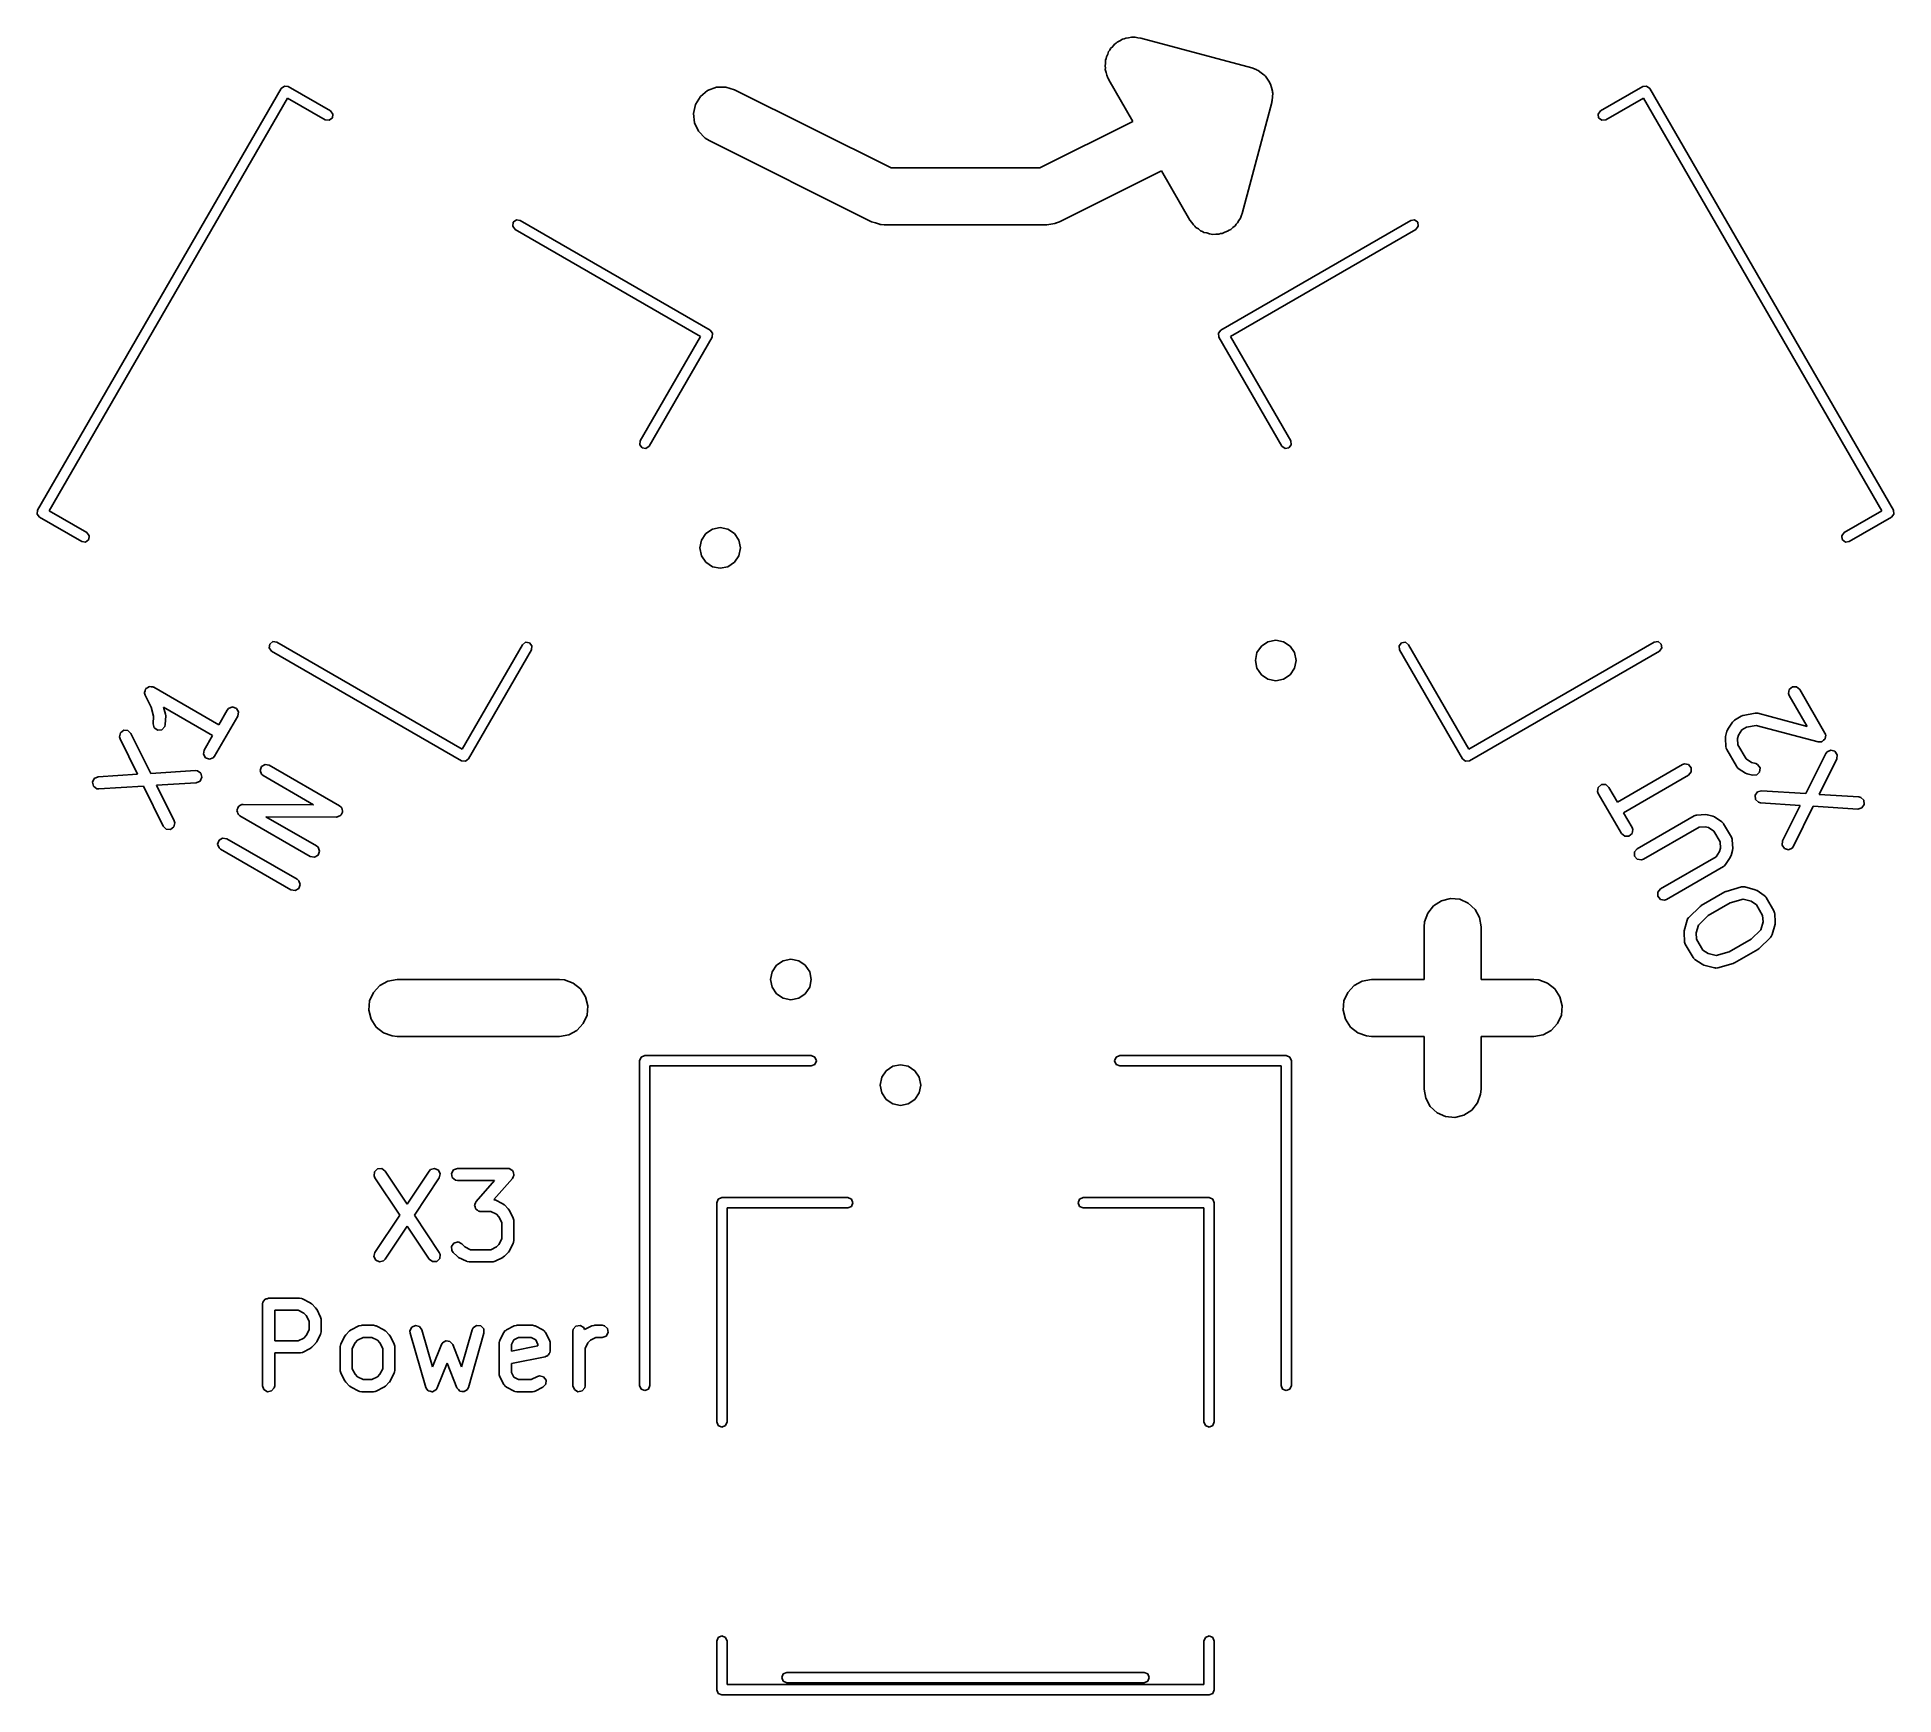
# Model space of a CAD drawing. Extents: x -11.4 to 11.4, y -11.5 to 9.
import ezdxf

# ---------------------------------------------------------------- set-up
doc = ezdxf.new("R2010")
doc.units = 0
doc.layers.add('BLACK', color=7, linetype='CONTINUOUS')

msp = doc.modelspace()

# ---------------------------------------------------------------- linework, layer by layer
at = {"layer": 'BLACK', "linetype": 'CONTINUOUS'}
for p, q in [((1.90223, 8.916), (1.93246, 8.93508)), ((1.93246, 8.93508), (1.95395, 8.94018)), ((1.95395, 8.94018), (1.97396, 8.94953)), ((1.97396, 8.94953), (2.0095, 8.95336)), ((2.0095, 8.95336), (2.04428, 8.96162)), ((2.04428, 8.96162), (2.06627, 8.95948)), ((2.06627, 8.95948), (2.08823, 8.96185)), ((2.08823, 8.96185), (2.12309, 8.95396)), ((2.12309, 8.95396), (2.15867, 8.9505)), ((2.15867, 8.9505), (3.5247, 8.58447)), ((1.72395, 8.67621), (1.73149, 8.69697)), ((1.73149, 8.69697), (1.73466, 8.71884)), ((1.73466, 8.71884), (1.75097, 8.75064)), ((1.75097, 8.75064), (1.76316, 8.78424)), ((1.76316, 8.78424), (1.77702, 8.80145)), ((1.77702, 8.80145), (1.7871, 8.8211)), ((1.7871, 8.8211), (1.81283, 8.84591)), ((1.81283, 8.84591), (1.83526, 8.87375)), ((1.83526, 8.87375), (1.85394, 8.88554)), ((1.85394, 8.88554), (1.86984, 8.90087)), ((1.86984, 8.90087), (1.90223, 8.916)), ((1.71816, 8.6051), (1.72329, 8.64047)), ((1.72225, 8.58338), (1.71816, 8.6051)), ((1.72184, 8.5613), (1.72225, 8.58338)), ((1.7328, 8.52727), (1.72184, 8.5613)), ((1.72329, 8.64047), (1.72395, 8.67621)), ((1.7394, 8.49214), (1.7328, 8.52727)), ((1.75454, 8.45976), (1.7394, 8.49214)), ((3.5247, 8.58447), (3.58147, 8.56386)), ((3.58147, 8.56386), (3.59291, 8.55605)), ((3.59291, 8.55605), (3.60593, 8.55132)), ((3.60593, 8.55132), (3.64012, 8.52379)), ((3.64012, 8.52379), (3.67636, 8.49902)), ((3.67636, 8.49902), (3.68465, 8.48792)), ((3.68465, 8.48792), (3.69544, 8.47923)), ((3.69544, 8.47923), (3.71887, 8.4421)), ((-11.4277, 3.13367), (-8.42768, 8.32982)), ((-8.42768, 8.32983), (-8.38912, 8.35941)), ((-8.42768, 8.32982), (-8.42768, 8.32983)), ((-8.38912, 8.35941), (-8.34094, 8.35307)), ((-8.34094, 8.35307), (-7.82132, 8.05307)), ((-3.26429, 8.22946), (-3.17571, 8.3027)), ((-3.17571, 8.3027), (-3.06819, 8.34329)), ((-3.06819, 8.34329), (-2.95332, 8.34687)), ((-2.95332, 8.34687), (-2.84347, 8.31305)), ((-2.84347, 8.31305), (-0.917375, 7.35)), ((1.75707, 8.4519), (1.75454, 8.45976)), ((1.76013, 8.44781), (1.75707, 8.4519)), ((1.76498, 8.43742), (1.76013, 8.44781)), ((2.06229, 7.92246), (1.76498, 8.43742)), ((3.71887, 8.4421), (3.74513, 8.40693)), ((3.74513, 8.40693), (3.74937, 8.39374)), ((3.74937, 8.39374), (3.75676, 8.38203)), ((3.75676, 8.38203), (3.7669, 8.33931)), ((3.7669, 8.33931), (3.78036, 8.29753)), ((3.7833, 8.2702), (3.77906, 8.2265)), ((3.78036, 8.29753), (3.7801, 8.28368)), ((3.7801, 8.28368), (3.7833, 8.2702)), ((7.82132, 8.05307), (8.34094, 8.35307)), ((8.34094, 8.35307), (8.38912, 8.35941)), ((8.38912, 8.35941), (8.42768, 8.32983)), ((8.42768, 8.32983), (11.4277, 3.13367)), ((-8.34945, 8.21133), (-11.2859, 3.12517)), ((-7.88482, 7.94308), (-8.34945, 8.21133)), ((-7.82132, 8.05307), (-7.79174, 8.01451)), ((-7.79174, 8.01451), (-7.79808, 7.96633)), ((-3.34947, 8.01932), (-3.32436, 8.13148)), ((-3.33688, 7.90508), (-3.34947, 8.01932)), ((-3.32436, 8.13148), (-3.26429, 8.22946)), ((3.77219, 8.15581), (3.40616, 6.78979)), ((3.77353, 8.1696), (3.77219, 8.15581)), ((3.77825, 8.18262), (3.77353, 8.1696)), ((3.77906, 8.2265), (3.77825, 8.18262)), ((7.79174, 8.01451), (7.82132, 8.05307)), ((7.79808, 7.96633), (7.79174, 8.01451)), ((8.34945, 8.21133), (7.88482, 7.94308)), ((11.2859, 3.12517), (8.34945, 8.21133)), ((-7.83664, 7.93674), (-7.88482, 7.94308)), ((-7.79808, 7.96633), (-7.83664, 7.93674)), ((-3.28798, 7.80108), (-3.33688, 7.90508)), ((-3.20802, 7.71852), (-3.28798, 7.80108)), ((0.917375, 7.35), (2.06229, 7.92246)), ((7.83664, 7.93674), (7.79808, 7.96633)), ((7.88482, 7.94308), (7.83664, 7.93674)), ((-3.15652, 7.68695), (-3.20802, 7.71852)), ((-1.15653, 6.68695), (-3.15652, 7.68695)), ((-0.917375, 7.35), (0.917375, 7.35)), ((2.41292, 7.31515), (1.15653, 6.68695)), ((2.76498, 6.70538), (2.41292, 7.31515)), ((-5.57614, 6.63164), (-5.5698, 6.67983)), ((-5.5698, 6.67983), (-5.53124, 6.70941)), ((-5.53124, 6.70941), (-5.48306, 6.70307)), ((-5.48306, 6.70307), (-3.14479, 5.35307)), ((-1.10802, 6.67201), (-1.15653, 6.68695)), ((-1.06017, 6.65521), (-1.10802, 6.67201)), ((-1.05082, 6.6544), (-1.06017, 6.65521)), ((-1.04668, 6.65313), (-1.05082, 6.6544)), ((-1.0389, 6.65337), (-1.04668, 6.65313)), ((-1, 6.65), (-1.0389, 6.65337)), ((1, 6.65), (-1, 6.65)), ((1.05004, 6.65833), (1, 6.65)), ((1.10037, 6.6647), (1.05004, 6.65833)), ((1.1091, 6.66816), (1.10037, 6.6647)), ((1.11337, 6.66887), (1.1091, 6.66816)), ((1.12022, 6.67256), (1.11337, 6.66887)), ((1.15653, 6.68695), (1.12022, 6.67256)), ((2.78769, 6.67777), (2.76498, 6.70538)), ((2.80676, 6.64754), (2.78769, 6.67777)), ((2.82397, 6.63369), (2.80676, 6.64754)), ((2.838, 6.61663), (2.82397, 6.63369)), ((3.14479, 5.35307), (5.48306, 6.70307)), ((3.3207, 6.63812), (3.29206, 6.61674)), ((3.33317, 6.65637), (3.3207, 6.63812)), ((3.34907, 6.6717), (3.33317, 6.65637)), ((3.36538, 6.7035), (3.34907, 6.6717)), ((3.38555, 6.73301), (3.36538, 6.7035)), ((3.39775, 6.76661), (3.38555, 6.73301)), ((3.40152, 6.77396), (3.39775, 6.76661)), ((3.40225, 6.77901), (3.40152, 6.77396)), ((3.40616, 6.78979), (3.40225, 6.77901)), ((5.48306, 6.70307), (5.53124, 6.70941)), ((5.53124, 6.70941), (5.5698, 6.67983)), ((5.5698, 6.67983), (5.57614, 6.63164)), ((-5.54656, 6.59308), (-5.57614, 6.63164)), ((-3.26328, 5.27483), (-5.54656, 6.59308)), ((2.86843, 6.59787), (2.838, 6.61663)), ((2.89627, 6.57545), (2.86843, 6.59787)), ((2.91704, 6.56791), (2.89627, 6.57545)), ((2.93584, 6.55632), (2.91704, 6.56791)), ((2.9707, 6.54843), (2.93584, 6.55632)), ((3.00431, 6.53624), (2.9707, 6.54843)), ((3.02639, 6.53583), (3.00431, 6.53624)), ((3.04794, 6.53095), (3.02639, 6.53583)), ((3.08348, 6.53478), (3.04794, 6.53095)), ((3.11922, 6.53413), (3.08348, 6.53478)), ((3.14025, 6.5409), (3.11922, 6.53413)), ((3.16221, 6.54327), (3.14025, 6.5409)), ((3.19459, 6.5584), (3.16221, 6.54327)), ((3.22861, 6.56936), (3.19459, 6.5584)), ((3.24632, 6.58258), (3.22861, 6.56936)), ((3.26633, 6.59193), (3.24632, 6.58258)), ((5.54656, 6.59308), (3.26328, 5.27483)), ((3.29206, 6.61674), (3.26633, 6.59193)), ((5.57614, 6.63164), (5.54656, 6.59308)), ((-4.00653, 3.98749), (-3.26328, 5.27483)), ((-3.12154, 5.26633), (-3.89654, 3.92399)), ((-3.14479, 5.35307), (-3.1152, 5.31451)), ((-3.1152, 5.31451), (-3.12154, 5.26633)), ((3.1152, 5.31451), (3.14479, 5.35307)), ((3.12154, 5.26633), (3.1152, 5.31451)), ((3.89654, 3.92399), (3.12154, 5.26633)), ((3.26328, 5.27483), (4.00653, 3.98749)), ((-4.01287, 3.9393), (-4.00653, 3.98749)), ((-3.98329, 3.90074), (-4.01287, 3.9393)), ((-3.9351, 3.8944), (-3.98329, 3.90074)), ((-3.89654, 3.92399), (-3.9351, 3.8944)), ((3.9351, 3.8944), (3.89654, 3.92399)), ((3.98329, 3.90074), (3.9351, 3.8944)), ((4.01287, 3.9393), (3.98329, 3.90074)), ((4.00653, 3.98749), (4.01287, 3.9393)), ((-11.434, 3.08549), (-11.4277, 3.13367)), ((-11.4044, 3.04693), (-11.434, 3.08549)), ((-10.8848, 2.74693), (-11.4044, 3.04693)), ((-11.2859, 3.12517), (-10.8213, 2.85692)), ((10.8213, 2.85692), (11.2859, 3.12517)), ((11.4044, 3.04693), (10.8848, 2.74693)), ((11.434, 3.08549), (11.4044, 3.04693)), ((11.4277, 3.13367), (11.434, 3.08549)), ((-10.8366, 2.74059), (-10.8848, 2.74693)), ((-10.7981, 2.77017), (-10.8366, 2.74059)), ((-10.8213, 2.85692), (-10.7917, 2.81836)), ((-10.7917, 2.81836), (-10.7981, 2.77017)), ((-3.2708, 2.66782), (-3.25177, 2.76349)), ((-3.25177, 2.76349), (-3.19758, 2.8446)), ((-3.19758, 2.8446), (-3.11647, 2.89879)), ((-3.11647, 2.89879), (-3.0208, 2.91782)), ((-3.0208, 2.91782), (-2.92513, 2.89879)), ((-2.92513, 2.89879), (-2.84402, 2.8446)), ((-2.84402, 2.8446), (-2.78983, 2.76349)), ((-2.78983, 2.76349), (-2.7708, 2.66782)), ((10.7917, 2.81836), (10.8213, 2.85692)), ((10.7981, 2.77017), (10.7917, 2.81836)), ((10.8366, 2.74059), (10.7981, 2.77017)), ((10.8848, 2.74693), (10.8366, 2.74059)), ((-3.25177, 2.57215), (-3.2708, 2.66782)), ((-3.19758, 2.49104), (-3.25177, 2.57215)), ((-2.78983, 2.57215), (-2.84402, 2.49104)), ((-2.7708, 2.66782), (-2.78983, 2.57215)), ((-3.11647, 2.43685), (-3.19758, 2.49104)), ((-3.0208, 2.41782), (-3.11647, 2.43685)), ((-2.92513, 2.43685), (-3.0208, 2.41782)), ((-2.84402, 2.49104), (-2.92513, 2.43685)), ((-8.57614, 1.43549), (-8.5698, 1.48367)), ((-8.54656, 1.39693), (-8.57614, 1.43549)), ((-8.5698, 1.48367), (-8.53124, 1.51326)), ((-6.20829, 0.046933), (-8.54656, 1.39693)), ((-8.53124, 1.51326), (-8.48306, 1.50692)), ((-8.48306, 1.50692), (-6.19978, 0.188667)), ((-6.19978, 0.188667), (-5.45653, 1.47601)), ((-5.34654, 1.41251), (-6.12154, 0.070174)), ((-5.45653, 1.47601), (-5.41797, 1.5056)), ((-5.41797, 1.5056), (-5.36979, 1.49926)), ((-5.36979, 1.49926), (-5.3402, 1.4607)), ((-5.3402, 1.4607), (-5.34654, 1.41251)), ((3.5708, 1.28218), (3.58983, 1.37785)), ((3.58983, 1.37785), (3.64402, 1.45896)), ((3.64402, 1.45896), (3.72513, 1.51315)), ((3.72513, 1.51315), (3.8208, 1.53218)), ((3.8208, 1.53218), (3.91647, 1.51315)), ((3.91647, 1.51315), (3.99758, 1.45896)), ((3.99758, 1.45896), (4.05177, 1.37785)), ((4.05177, 1.37785), (4.0708, 1.28218)), ((5.3402, 1.4607), (5.36979, 1.49926)), ((5.34654, 1.41251), (5.3402, 1.4607)), ((6.12154, 0.070176), (5.34654, 1.41251)), ((5.36979, 1.49926), (5.41797, 1.5056)), ((5.41797, 1.5056), (5.45653, 1.47601)), ((5.45653, 1.47601), (6.19978, 0.188667)), ((6.19978, 0.188667), (8.48306, 1.50692)), ((8.54656, 1.39693), (6.20829, 0.046931)), ((8.48306, 1.50692), (8.53124, 1.51326)), ((8.53124, 1.51326), (8.5698, 1.48367)), ((8.57614, 1.43549), (8.54656, 1.39693)), ((8.5698, 1.48367), (8.57614, 1.43549)), ((3.58983, 1.18651), (3.5708, 1.28218)), ((3.64402, 1.1054), (3.58983, 1.18651)), ((4.05177, 1.18651), (3.99758, 1.1054)), ((4.0708, 1.28218), (4.05177, 1.18651)), ((-10.1037, 0.906653), (-10.0986, 0.927805)), ((-10.0986, 0.927805), (-10.0951, 0.930359)), ((-10.0951, 0.930359), (-10.0936, 0.934412)), ((-10.0936, 0.934412), (-10.0748, 0.945295)), ((-10.0748, 0.945295), (-10.0572, 0.958184)), ((-10.0572, 0.958184), (-10.0529, 0.957906)), ((-10.0529, 0.957906), (-10.0492, 0.960062)), ((-10.0492, 0.960062), (-10.0277, 0.956283)), ((-10.0277, 0.956283), (-10.006, 0.954882)), ((-10.006, 0.954882), (-10.0029, 0.951903)), ((-10.0029, 0.951903), (-9.99866, 0.951154)), ((-9.99866, 0.951154), (-9.19758, 0.488654)), ((3.72513, 1.05121), (3.64402, 1.1054)), ((3.8208, 1.03218), (3.72513, 1.05121)), ((3.91647, 1.05121), (3.8208, 1.03218)), ((3.99758, 1.1054), (3.91647, 1.05121)), ((10.137, 0.872996), (10.1459, 0.923519)), ((10.1459, 0.923519), (10.1852, 0.956497)), ((10.1852, 0.956497), (10.2365, 0.956496)), ((10.2365, 0.956496), (10.2758, 0.923519)), ((10.2758, 0.923519), (10.5853, 0.387408)), ((-10.1112, 0.886202), (-10.1037, 0.906653)), ((-10.1097, 0.88215), (-10.1112, 0.886202)), ((-10.1107, 0.877959), (-10.1097, 0.88215)), ((-10.1034, 0.85296), (-10.1107, 0.877959)), ((-10.0306, 0.705711), (-10.1034, 0.85296)), ((-10.0008, 0.59454), (-10.0306, 0.705711)), ((-9.27258, 0.35875), (-9.87561, 0.706907)), ((-9.87561, 0.706907), (-9.85275, 0.621608)), ((-9.09223, 0.671138), (-9.07548, 0.691092)), ((-9.07548, 0.691092), (-9.02727, 0.708638)), ((-9.02727, 0.708638), (-8.97906, 0.691092)), ((-8.97906, 0.691092), (-8.95341, 0.646662)), ((10.1459, 0.848519), (10.137, 0.872996)), ((10.3649, 0.469215), (10.1459, 0.848519)), ((-10.0064, 0.500403), (-10.0008, 0.59454)), ((-9.99182, 0.451229), (-10.0064, 0.500403)), ((-9.86276, 0.46608), (-9.89804, 0.428827)), ((-9.85671, 0.491415), (-9.86276, 0.46608)), ((-9.85033, 0.597703), (-9.85671, 0.491415)), ((-9.85275, 0.621608), (-9.8508, 0.599269)), ((-9.8508, 0.599269), (-9.85033, 0.597703)), ((-8.96232, 0.596138), (-9.24804, 0.101266)), ((-9.19758, 0.488654), (-9.09223, 0.671138)), ((-8.95341, 0.646662), (-8.96232, 0.596138)), ((9.38849, 0.433723), (9.44716, 0.522581)), ((9.44716, 0.522581), (9.46507, 0.541496)), ((9.46507, 0.541496), (9.46937, 0.542774)), ((9.46937, 0.542774), (9.47225, 0.546209)), ((9.47225, 0.546209), (9.55473, 0.593828)), ((9.55473, 0.593828), (9.5758, 0.601497)), ((9.61919, 0.457839), (9.56258, 0.425157)), ((9.5758, 0.601497), (9.57719, 0.602353)), ((9.57719, 0.602353), (9.72472, 0.632542)), ((9.73745, 0.482039), (9.61919, 0.457839)), ((9.72472, 0.632542), (9.75076, 0.633254)), ((10.5009, 0.277464), (9.73745, 0.482039)), ((9.75076, 0.633254), (9.7547, 0.631118)), ((9.7547, 0.631118), (9.75917, 0.631509)), ((9.75917, 0.631509), (10.3649, 0.469215)), ((-10.4202, 0.341848), (-10.4081, 0.391694)), ((-10.4129, 0.316849), (-10.4202, 0.341848)), ((-10.1964, -0.120978), (-10.4129, 0.316849)), ((-10.4081, 0.391694), (-10.3667, 0.422073)), ((-10.3667, 0.422073), (-10.3155, 0.418771)), ((-10.3155, 0.418771), (-10.2784, 0.383333)), ((-10.2784, 0.383333), (-10.0343, -0.11052)), ((-9.949, 0.422961), (-9.99182, 0.451229)), ((-9.89804, 0.428827), (-9.949, 0.422961)), ((-9.37794, 0.176266), (-9.27258, 0.35875)), ((9.35879, 0.322856), (9.36135, 0.345132)), ((9.36517, 0.216568), (9.35879, 0.322856)), ((9.36121, 0.346762), (9.37864, 0.411811)), ((9.36135, 0.345132), (9.36121, 0.346762)), ((9.37864, 0.411811), (9.38811, 0.432133)), ((9.38811, 0.432133), (9.38849, 0.433723)), ((9.52038, 0.361231), (9.50925, 0.319695)), ((9.50925, 0.319695), (9.51384, 0.24323)), ((9.51384, 0.24323), (9.61518, 0.067699)), ((9.56258, 0.425157), (9.52038, 0.361231)), ((10.5234, 0.279431), (10.5009, 0.277464)), ((10.546, 0.279431), (10.5234, 0.279431)), ((10.5486, 0.281636), (10.546, 0.279431)), ((10.552, 0.281935), (10.5486, 0.281636)), ((10.568, 0.297898), (10.552, 0.281935)), ((10.5853, 0.312408), (10.568, 0.297898)), ((10.5853, 0.387408), (10.5909, 0.372023)), ((10.5859, 0.315786), (10.5853, 0.312408)), ((10.5883, 0.318211), (10.5859, 0.315786)), ((10.5903, 0.340699), (10.5883, 0.318211)), ((10.5942, 0.362931), (10.5903, 0.340699)), ((10.5909, 0.372023), (10.5928, 0.369319)), ((10.5928, 0.369319), (10.5926, 0.367305)), ((10.5926, 0.367305), (10.5942, 0.362931)), ((-9.38685, 0.125742), (-9.37794, 0.176266)), ((-9.3612, 0.081312), (-9.38685, 0.125742)), ((-9.31299, 0.063766), (-9.3612, 0.081312)), ((-9.26478, 0.081312), (-9.31299, 0.063766)), ((-9.24804, 0.101266), (-9.26478, 0.081312)), ((-8.6698, -0.024347), (-8.62537, 0.001303)), ((-8.62537, 0.001303), (-8.57485, -0.007605)), ((-6.20829, 0.046931), (-6.20829, 0.046933)), ((-6.1601, 0.040588), (-6.20829, 0.046931)), ((-6.12154, 0.070174), (-6.1601, 0.040588)), ((6.12154, 0.070174), (6.12154, 0.070176)), ((6.1601, 0.040588), (6.12154, 0.070174)), ((6.20829, 0.046931), (6.1601, 0.040588)), ((8.83046, -0.001592), (8.85494, 0.007317)), ((8.85494, 0.007317), (8.90546, -0.001592)), ((9.36695, 0.212455), (9.36517, 0.216568)), ((9.36617, 0.208039), (9.36695, 0.212455)), ((9.37508, 0.183562), (9.36617, 0.208039)), ((9.49413, -0.022635), (9.37508, 0.183562)), ((9.61518, 0.067699), (9.67911, 0.025491)), ((9.67911, 0.025491), (9.7324, 0.011211)), ((9.7324, 0.011211), (9.75601, 0.000203)), ((9.75601, 0.000203), (9.78543, -0.041822)), ((10.3518, -0.358139), (10.596, 0.135714)), ((10.7304, 0.06923), (10.5139, -0.368598)), ((10.596, 0.135714), (10.6114, 0.156704)), ((10.6114, 0.156704), (10.6584, 0.177316)), ((10.6584, 0.177316), (10.7076, 0.162909)), ((10.7076, 0.162909), (10.7361, 0.120222)), ((10.7361, 0.120222), (10.7304, 0.06923)), ((-10.7536, -0.219015), (-10.7308, -0.173027)), ((-10.7414, -0.268861), (-10.7536, -0.219015)), ((-10.7308, -0.173027), (-10.6838, -0.152413)), ((-10.6838, -0.152413), (-10.1964, -0.120978)), ((-10.0343, -0.11052), (-9.48448, -0.075063)), ((-9.47483, -0.224752), (-9.96224, -0.256187)), ((-9.48448, -0.075063), (-9.45859, -0.077926)), ((-9.42785, -0.204139), (-9.47483, -0.224752)), ((-9.45859, -0.077926), (-9.41725, -0.108305)), ((-9.40511, -0.158151), (-9.42785, -0.204139)), ((-9.41725, -0.108305), (-9.40511, -0.158151)), ((-8.68735, -0.072557), (-8.6698, -0.024347)), ((-8.6698, -0.120766), (-8.68735, -0.072557)), ((-8.64985, -0.137509), (-8.6698, -0.120766)), ((-8.0284, -0.4963), (-8.64985, -0.137509)), ((-8.57485, -0.007605), (-7.70882, -0.507605)), ((8.02939, -0.464092), (8.83046, -0.001592)), ((8.90546, -0.131496), (8.10439, -0.593996)), ((8.90546, -0.001592), (8.93844, -0.040892)), ((8.93844, -0.092195), (8.90546, -0.131496)), ((8.93844, -0.040892), (8.93844, -0.092195)), ((9.49756, -0.025517), (9.49413, -0.022635)), ((9.49884, -0.029815), (9.49756, -0.025517)), ((9.51776, -0.047724), (9.49884, -0.029815)), ((9.60662, -0.106392), (9.51776, -0.047724)), ((9.60821, -0.106772), (9.60662, -0.106392)), ((9.62853, -0.116247), (9.60821, -0.106772)), ((9.69358, -0.133677), (9.62853, -0.116247)), ((9.74468, -0.129206), (9.69358, -0.133677)), ((9.78096, -0.09293), (9.74468, -0.129206)), ((9.78543, -0.041822), (9.78096, -0.09293)), ((-10.7001, -0.29924), (-10.7414, -0.268861)), ((-10.6742, -0.302103), (-10.7001, -0.29924)), ((-10.1244, -0.266646), (-10.6742, -0.302103)), ((-9.88022, -0.7605), (-10.1244, -0.266646)), ((-9.96224, -0.256187), (-9.74576, -0.694016)), ((7.78522, -0.332131), (7.79413, -0.281608)), ((7.79413, -0.356608), (7.78522, -0.332131)), ((7.79413, -0.281608), (7.83343, -0.24863)), ((8.07984, -0.85148), (7.79413, -0.356608)), ((7.83343, -0.24863), (7.88473, -0.248631)), ((7.88473, -0.248631), (7.92403, -0.281608)), ((7.92403, -0.281608), (8.02939, -0.464092)), ((9.72431, -0.379776), (9.75277, -0.33709)), ((9.72994, -0.430769), (9.72431, -0.379776)), ((9.76704, -0.466207), (9.72994, -0.430769)), ((9.75277, -0.33709), (9.802, -0.322682)), ((9.802, -0.322682), (10.3518, -0.358139)), ((10.5139, -0.368598), (11.0014, -0.400033)), ((11.0014, -0.400033), (11.0267, -0.406197)), ((11.0267, -0.406197), (11.0638, -0.441635)), ((11.0638, -0.441635), (11.0694, -0.492628)), ((-8.97306, -0.567428), (-8.97069, -0.560911)), ((-8.96645, -0.585592), (-8.97306, -0.567428)), ((-8.97186, -0.554075), (-8.96212, -0.537379)), ((-8.97069, -0.560911), (-8.97186, -0.554075)), ((-8.96318, -0.604638), (-8.96645, -0.585592)), ((-8.95789, -0.609119), (-8.96318, -0.604638)), ((-8.96212, -0.537379), (-8.95551, -0.519218)), ((-8.95552, -0.615637), (-8.95789, -0.609119)), ((-8.93556, -0.63238), (-8.95552, -0.615637)), ((-8.95551, -0.519218), (-8.94951, -0.51575)), ((-8.94951, -0.51575), (-8.94601, -0.509761)), ((-8.94601, -0.509761), (-8.92782, -0.503232)), ((-8.06954, -1.13238), (-8.93556, -0.63238)), ((-8.92782, -0.503232), (-8.91108, -0.493568)), ((-8.91108, -0.493568), (-8.90425, -0.494772)), ((-8.90425, -0.494772), (-8.89773, -0.492429)), ((-8.89773, -0.492429), (-8.0284, -0.4963)), ((-7.74665, -0.647556), (-8.61598, -0.643685)), ((-8.61598, -0.643685), (-7.99454, -1.00248)), ((-7.74013, -0.645213), (-7.74665, -0.647556)), ((-7.7333, -0.646417), (-7.74013, -0.645213)), ((-7.71656, -0.636752), (-7.7333, -0.646417)), ((-7.69837, -0.630224), (-7.71656, -0.636752)), ((-7.70882, -0.507605), (-7.68887, -0.524348)), ((-7.69488, -0.624236), (-7.69837, -0.630224)), ((-7.68887, -0.620767), (-7.69488, -0.624236)), ((-7.68887, -0.524348), (-7.68649, -0.530867)), ((-7.68225, -0.602599), (-7.68887, -0.620767)), ((-7.68649, -0.530867), (-7.6812, -0.535347)), ((-7.67252, -0.58591), (-7.68225, -0.602599)), ((-7.6812, -0.535347), (-7.67793, -0.55439)), ((-7.67793, -0.55439), (-7.67132, -0.572557)), ((-7.67132, -0.572557), (-7.67369, -0.579076)), ((-7.67369, -0.579076), (-7.67252, -0.58591)), ((8.10439, -0.593996), (8.20975, -0.77648)), ((8.27396, -1.0377), (8.97503, -0.632941)), ((8.97503, -0.632941), (8.99951, -0.624032)), ((8.99951, -0.624032), (9.00392, -0.624811)), ((9.00392, -0.624811), (9.00804, -0.623028)), ((9.00804, -0.623028), (9.11432, -0.616649)), ((9.11432, -0.616649), (9.1366, -0.619212)), ((9.1366, -0.619212), (9.13823, -0.619069)), ((9.13823, -0.619069), (9.20328, -0.636498)), ((9.20328, -0.636498), (9.2236, -0.645976)), ((9.2236, -0.645976), (9.22519, -0.646355)), ((9.22519, -0.646355), (9.31405, -0.705024)), ((9.79235, -0.472372), (9.76704, -0.466207)), ((10.2798, -0.503807), (9.79235, -0.472372)), ((10.0633, -0.941635), (10.2798, -0.503807)), ((10.4419, -0.514265), (10.1977, -1.00812)), ((10.9917, -0.549722), (10.4419, -0.514265)), ((11.0409, -0.535314), (10.9917, -0.549722)), ((11.0694, -0.492628), (11.0409, -0.535314)), ((-9.84312, -0.795937), (-9.88022, -0.7605)), ((-9.79193, -0.79924), (-9.84312, -0.795937)), ((-9.75058, -0.76886), (-9.79193, -0.79924)), ((-9.73844, -0.719015), (-9.75058, -0.76886)), ((-9.74576, -0.694016), (-9.73844, -0.719015)), ((-9.19361, -0.931611), (-9.14918, -0.905961)), ((-9.14918, -0.905961), (-9.09866, -0.914869)), ((8.11914, -0.884457), (8.07984, -0.85148)), ((8.17045, -0.884458), (8.11914, -0.884457)), ((8.20975, -0.85148), (8.17045, -0.884458)), ((8.20975, -0.77648), (8.21866, -0.800957)), ((8.21866, -0.800957), (8.20975, -0.85148)), ((9.0347, -0.771697), (8.34896, -1.16761)), ((9.11116, -0.767108), (9.0347, -0.771697)), ((9.1527, -0.778239), (9.11116, -0.767108)), ((9.21662, -0.820444), (9.1527, -0.778239)), ((9.29416, -0.954738), (9.21662, -0.820444)), ((9.31405, -0.705024), (9.33296, -0.722932)), ((9.33296, -0.722932), (9.33424, -0.72723)), ((9.33424, -0.72723), (9.33768, -0.730112)), ((9.33768, -0.730112), (9.43291, -0.89507)), ((9.43291, -0.89507), (9.44182, -0.919547)), ((-9.21116, -0.979821), (-9.19361, -0.931611)), ((-9.19361, -1.02803), (-9.21116, -0.979821)), ((-9.17366, -1.04477), (-9.19361, -1.02803)), ((-8.30763, -1.54477), (-9.17366, -1.04477)), ((-9.09866, -0.914869), (-8.23263, -1.41487)), ((-8.01901, -1.14129), (-8.06954, -1.13238)), ((-7.97458, -1.11564), (-8.01901, -1.14129)), ((-7.99454, -1.00248), (-7.97458, -1.01922)), ((-7.97458, -1.01922), (-7.95704, -1.06743)), ((-7.95704, -1.06743), (-7.97458, -1.11564)), ((8.24099, -1.077), (8.27396, -1.0377)), ((8.24099, -1.12831), (8.24099, -1.077)), ((8.27396, -1.16761), (8.24099, -1.12831)), ((8.55968, -1.53258), (9.24541, -1.13667)), ((9.24541, -1.13667), (9.28762, -1.07274)), ((9.28762, -1.07274), (9.29875, -1.0312)), ((9.29875, -1.0312), (9.29416, -0.954738)), ((9.42936, -1.12332), (9.41988, -1.14364)), ((9.44679, -1.05827), (9.42936, -1.12332)), ((9.44182, -0.919547), (9.44104, -0.923963)), ((9.44104, -0.923963), (9.44283, -0.928076)), ((9.44283, -0.928076), (9.44921, -1.03436)), ((9.44921, -1.03436), (9.44664, -1.05664)), ((9.44664, -1.05664), (9.44679, -1.05827)), ((10.0576, -0.992627), (10.0633, -0.941635)), ((10.0861, -1.03531), (10.0576, -0.992627)), ((10.1353, -1.04972), (10.0861, -1.03531)), ((10.1823, -1.02911), (10.1353, -1.04972)), ((10.1977, -1.00812), (10.1823, -1.02911)), ((8.32448, -1.17652), (8.27396, -1.16761)), ((8.34896, -1.16761), (8.32448, -1.17652)), ((9.33574, -1.25772), (8.63468, -1.66248)), ((9.33863, -1.25428), (9.33574, -1.25772)), ((9.34292, -1.253), (9.33863, -1.25428)), ((9.36083, -1.23409), (9.34292, -1.253)), ((9.4195, -1.14523), (9.36083, -1.23409)), ((9.41988, -1.14364), (9.4195, -1.14523)), ((-8.25711, -1.55368), (-8.30763, -1.54477)), ((-8.21268, -1.52803), (-8.25711, -1.55368)), ((-8.23263, -1.41487), (-8.21268, -1.43161)), ((-8.21268, -1.43161), (-8.19513, -1.47982)), ((-8.19513, -1.47982), (-8.21268, -1.52803)), ((8.5267, -1.57188), (8.55968, -1.53258)), ((8.5267, -1.62318), (8.5267, -1.57188)), ((9.06264, -1.73706), (9.35131, -1.57039)), ((9.35131, -1.57039), (9.36538, -1.56527)), ((9.36538, -1.56527), (9.36819, -1.56324)), ((9.36819, -1.56324), (9.55695, -1.50924)), ((9.55695, -1.50924), (9.58286, -1.50653)), ((9.58286, -1.50653), (9.58962, -1.50955)), ((9.58962, -1.50955), (9.59699, -1.5089)), ((9.59699, -1.5089), (9.72709, -1.54376)), ((9.72709, -1.54376), (9.74741, -1.55324)), ((9.74741, -1.55324), (9.749, -1.55362)), ((9.749, -1.55362), (9.83786, -1.61229)), ((5.69329, -1.83138), (5.76445, -1.74113)), ((5.76445, -1.74113), (5.861, -1.67878)), ((5.861, -1.67878), (5.97254, -1.65108)), ((5.97254, -1.65108), (6.08704, -1.66099)), ((6.08704, -1.66099), (6.19216, -1.70747)), ((6.19216, -1.70747), (6.27655, -1.78548)), ((6.27655, -1.78548), (6.33113, -1.88663)), ((8.55968, -1.66248), (8.5267, -1.62318)), ((8.6102, -1.67139), (8.55968, -1.66248)), ((8.63468, -1.66248), (8.6102, -1.67139)), ((8.90686, -1.88457), (9.048, -1.7481)), ((9.048, -1.7481), (9.06041, -1.73972)), ((9.06041, -1.73972), (9.06264, -1.73706)), ((9.41831, -1.70492), (9.14563, -1.86235)), ((9.57823, -1.65917), (9.41831, -1.70492)), ((9.67651, -1.6855), (9.57823, -1.65917)), ((9.74044, -1.72771), (9.67651, -1.6855)), ((9.81797, -1.862), (9.74044, -1.72771)), ((9.83786, -1.61229), (9.85677, -1.6302)), ((9.85677, -1.6302), (9.85805, -1.6345)), ((9.85805, -1.6345), (9.86149, -1.63738)), ((9.86149, -1.63738), (9.95672, -1.80233)), ((9.95672, -1.80233), (9.96563, -1.82681)), ((9.96563, -1.82681), (9.96486, -1.83123)), ((5.65, -2), (5.65521, -1.93982)), ((5.65, -2.65), (5.65, -2)), ((5.65521, -1.93982), (5.69329, -1.83138)), ((6.33113, -1.88663), (6.35, -2)), ((6.35, -2), (6.35, -2.65)), ((8.84926, -2.07308), (8.85183, -2.05081)), ((8.85168, -2.04918), (8.88654, -1.91908)), ((8.85183, -2.05081), (8.85168, -2.04918)), ((8.88654, -1.91908), (8.89755, -1.89547)), ((8.89755, -1.89547), (8.90362, -1.89123)), ((8.90362, -1.89123), (8.90686, -1.88457)), ((9.02606, -1.97797), (8.99972, -2.07625)), ((9.14563, -1.86235), (9.02606, -1.97797)), ((9.67665, -2.15236), (9.79623, -2.03674)), ((9.79623, -2.03674), (9.82256, -1.93847)), ((9.82256, -1.93847), (9.81797, -1.862)), ((9.9706, -1.96553), (9.93574, -2.09563)), ((9.96486, -1.83123), (9.96664, -1.83534)), ((9.96664, -1.83534), (9.97302, -1.94163)), ((9.97302, -1.94163), (9.97045, -1.96391)), ((9.97045, -1.96391), (9.9706, -1.96553)), ((8.85564, -2.17937), (8.84926, -2.07308)), ((8.85743, -2.18348), (8.85564, -2.17937)), ((8.85665, -2.1879), (8.85743, -2.18348)), ((8.86556, -2.21238), (8.85665, -2.1879)), ((8.96079, -2.37733), (8.86556, -2.21238)), ((8.99972, -2.07625), (9.00431, -2.15271)), ((9.00431, -2.15271), (9.08185, -2.287)), ((9.40397, -2.30979), (9.67665, -2.15236)), ((9.75964, -2.27765), (9.47097, -2.44432)), ((9.76187, -2.27499), (9.75964, -2.27765)), ((9.77428, -2.26661), (9.76187, -2.27499)), ((9.91543, -2.13014), (9.77428, -2.26661)), ((9.91867, -2.12348), (9.91543, -2.13014)), ((9.92473, -2.11924), (9.91867, -2.12348)), ((9.93574, -2.09563), (9.92473, -2.11924)), ((-2.38097, -2.55433), (-2.32678, -2.47322)), ((-2.32678, -2.47322), (-2.24567, -2.41903)), ((-2.24567, -2.41903), (-2.15, -2.4)), ((-2.15, -2.4), (-2.05433, -2.41903)), ((-2.05433, -2.41903), (-1.97322, -2.47322)), ((-1.97322, -2.47322), (-1.91903, -2.55433)), ((8.96423, -2.38022), (8.96079, -2.37733)), ((8.96551, -2.38451), (8.96423, -2.38022)), ((8.98442, -2.40242), (8.96551, -2.38451)), ((9.07328, -2.46109), (8.98442, -2.40242)), ((9.07487, -2.46147), (9.07328, -2.46109)), ((9.0952, -2.47095), (9.07487, -2.46147)), ((9.08185, -2.287), (9.14577, -2.32921)), ((9.22529, -2.50581), (9.0952, -2.47095)), ((9.14577, -2.32921), (9.24405, -2.35554)), ((9.23266, -2.50516), (9.22529, -2.50581)), ((9.23942, -2.50818), (9.23266, -2.50516)), ((9.26533, -2.50547), (9.23942, -2.50818)), ((9.24405, -2.35554), (9.40397, -2.30979)), ((9.4541, -2.45147), (9.26533, -2.50547)), ((9.4569, -2.44943), (9.4541, -2.45147)), ((9.47097, -2.44432), (9.4569, -2.44943)), ((-7.29253, -2.80784), (-7.21452, -2.72345)), ((-7.21452, -2.72345), (-7.11337, -2.66887)), ((-7.11337, -2.66887), (-7, -2.65)), ((-7, -2.65), (-5, -2.65)), ((-5, -2.65), (-4.93982, -2.65521)), ((-4.93982, -2.65521), (-4.83139, -2.69329)), ((-4.83139, -2.69329), (-4.74113, -2.76445)), ((-2.4, -2.65), (-2.38097, -2.55433)), ((-2.38097, -2.74567), (-2.4, -2.65)), ((-1.91903, -2.55433), (-1.9, -2.65)), ((-1.9, -2.65), (-1.91903, -2.74567)), ((4.70747, -2.80784), (4.78548, -2.72345)), ((4.78548, -2.72345), (4.88663, -2.66887)), ((4.88663, -2.66887), (5, -2.65)), ((5, -2.65), (5.65, -2.65)), ((6.35, -2.65), (7, -2.65)), ((7, -2.65), (7.06018, -2.65521)), ((7.06018, -2.65521), (7.16861, -2.69329)), ((7.16861, -2.69329), (7.25887, -2.76445)), ((-7.34892, -3.02746), (-7.339, -2.91296)), ((-7.339, -2.91296), (-7.29253, -2.80784)), ((-4.74113, -2.76445), (-4.67879, -2.861)), ((-4.67879, -2.861), (-4.65108, -2.97254)), ((-4.65108, -2.97254), (-4.661, -3.08704)), ((-2.32678, -2.82678), (-2.38097, -2.74567)), ((-2.24567, -2.88097), (-2.32678, -2.82678)), ((-2.15, -2.9), (-2.24567, -2.88097)), ((-2.05433, -2.88097), (-2.15, -2.9)), ((-1.97322, -2.82678), (-2.05433, -2.88097)), ((-1.91903, -2.74567), (-1.97322, -2.82678)), ((4.65108, -3.02746), (4.661, -2.91296)), ((4.661, -2.91296), (4.70747, -2.80784)), ((7.25887, -2.76445), (7.32121, -2.861)), ((7.32121, -2.861), (7.34892, -2.97254)), ((7.34892, -2.97254), (7.339, -3.08704)), ((-7.32121, -3.139), (-7.34892, -3.02746)), ((-7.25887, -3.23555), (-7.32121, -3.139)), ((-4.70747, -3.19216), (-4.78548, -3.27655)), ((-4.661, -3.08704), (-4.70747, -3.19216)), ((4.67879, -3.139), (4.65108, -3.02746)), ((4.74113, -3.23555), (4.67879, -3.139)), ((7.29253, -3.19216), (7.21452, -3.27655)), ((7.339, -3.08704), (7.29253, -3.19216)), ((-7.16861, -3.30671), (-7.25887, -3.23555)), ((-7.06018, -3.34479), (-7.16861, -3.30671)), ((-7, -3.35), (-7.06018, -3.34479)), ((-5, -3.35), (-7, -3.35)), ((-4.88663, -3.33113), (-5, -3.35)), ((-4.78548, -3.27655), (-4.88663, -3.33113)), ((4.83139, -3.30671), (4.74113, -3.23555)), ((4.93982, -3.34479), (4.83139, -3.30671)), ((5, -3.35), (4.93982, -3.34479)), ((5.65, -3.35), (5, -3.35)), ((5.65, -4), (5.65, -3.35)), ((7, -3.35), (6.35, -3.35)), ((6.35, -3.35), (6.35, -4)), ((7.11337, -3.33113), (7, -3.35)), ((7.21452, -3.27655), (7.11337, -3.33113)), ((-4.0135, -3.65), (-3.9949, -3.6051)), ((-4.0135, -7.65), (-4.0135, -3.65)), ((-3.9949, -3.6051), (-3.95, -3.5865)), ((-3.95, -3.5865), (-1.9, -3.5865)), ((-1.9, -3.5865), (-1.8551, -3.6051)), ((-1.8551, -3.6051), (-1.8365, -3.65)), ((-1.8365, -3.65), (-1.8551, -3.6949)), ((1.8365, -3.65), (1.8551, -3.6051)), ((1.8551, -3.6949), (1.8365, -3.65)), ((1.8551, -3.6051), (1.9, -3.5865)), ((1.9, -3.5865), (3.95, -3.5865)), ((3.95, -3.5865), (3.9949, -3.6051)), ((3.9949, -3.6051), (4.0135, -3.65)), ((4.0135, -3.65), (4.0135, -7.65)), ((-1.9, -3.7135), (-3.8865, -3.7135)), ((-3.8865, -3.7135), (-3.8865, -7.65)), ((-1.8551, -3.6949), (-1.9, -3.7135)), ((-1.05, -3.95), (-1.03097, -3.85433)), ((-1.03097, -3.85433), (-0.976777, -3.77322)), ((-0.976777, -3.77322), (-0.895671, -3.71903)), ((-0.895671, -3.71903), (-0.8, -3.7)), ((-0.8, -3.7), (-0.704329, -3.71903)), ((-0.704329, -3.71903), (-0.623223, -3.77322)), ((-0.623223, -3.77322), (-0.56903, -3.85433)), ((-0.56903, -3.85433), (-0.55, -3.95)), ((1.9, -3.7135), (1.8551, -3.6949)), ((3.8865, -3.7135), (1.9, -3.7135)), ((3.8865, -7.65), (3.8865, -3.7135)), ((-1.03097, -4.04567), (-1.05, -3.95)), ((-0.976777, -4.12678), (-1.03097, -4.04567)), ((-0.56903, -4.04567), (-0.623223, -4.12678)), ((-0.55, -3.95), (-0.56903, -4.04567)), ((5.66887, -4.11337), (5.65, -4)), ((5.72345, -4.21452), (5.66887, -4.11337)), ((6.34479, -4.06018), (6.30671, -4.16861)), ((6.35, -4), (6.34479, -4.06018)), ((-0.895671, -4.18097), (-0.976777, -4.12678)), ((-0.8, -4.2), (-0.895671, -4.18097)), ((-0.704329, -4.18097), (-0.8, -4.2)), ((-0.623223, -4.12678), (-0.704329, -4.18097)), ((5.80784, -4.29253), (5.72345, -4.21452)), ((5.91296, -4.339), (5.80784, -4.29253)), ((6.02746, -4.34892), (5.91296, -4.339)), ((6.139, -4.32121), (6.02746, -4.34892)), ((6.23555, -4.25887), (6.139, -4.32121)), ((6.30671, -4.16861), (6.23555, -4.25887)), ((-7.28416, -5.06893), (-7.27853, -5.01794)), ((-7.27853, -5.01794), (-7.24143, -4.9825)), ((-7.24143, -4.9825), (-7.19023, -4.9792)), ((-7.19023, -4.9792), (-7.14889, -5.00958)), ((-7.14889, -5.00958), (-6.87723, -5.41707)), ((-6.87723, -5.41707), (-6.60557, -5.00958)), ((-6.60557, -5.00958), (-6.58758, -4.99074)), ((-6.58758, -4.99074), (-6.53834, -4.97634)), ((-6.53834, -4.97634), (-6.49136, -4.99695)), ((-6.49136, -4.99695), (-6.46862, -5.04294)), ((-6.33069, -5.03816), (-6.30504, -4.99373)), ((-6.30504, -4.99373), (-6.25683, -4.97618)), ((-6.25683, -4.97618), (-5.63643, -4.97618)), ((-5.63643, -4.97618), (-5.62532, -4.97814)), ((-5.62532, -4.97814), (-5.62188, -4.97761)), ((-5.62188, -4.97761), (-5.61922, -4.97922)), ((-5.61922, -4.97922), (-5.61077, -4.9807)), ((-5.61077, -4.9807), (-5.59528, -4.9937)), ((-5.59528, -4.9937), (-5.57799, -5.00417)), ((-5.57799, -5.00417), (-5.57606, -5.00984)), ((-5.57606, -5.00984), (-5.57147, -5.01368)), ((-5.57147, -5.01368), (-5.56796, -5.0336)), ((-7.2737, -5.09279), (-7.28416, -5.06893)), ((-6.96737, -5.55228), (-7.2737, -5.09279)), ((-6.48076, -5.09279), (-6.78709, -5.55228)), ((-6.46862, -5.04294), (-6.48076, -5.09279)), ((-6.32178, -5.08868), (-6.33069, -5.03816)), ((-6.28248, -5.12166), (-6.32178, -5.08868)), ((-6.25683, -5.12618), (-6.28248, -5.12166)), ((-5.80171, -5.12618), (-6.25683, -5.12618)), ((-6.02693, -5.38358), (-5.80171, -5.12618)), ((-5.57998, -5.10057), (-5.80816, -5.36135)), ((-5.57268, -5.08172), (-5.57998, -5.10057)), ((-5.56257, -5.06421), (-5.57268, -5.08172)), ((-5.56796, -5.0336), (-5.56144, -5.05273)), ((-5.56144, -5.05273), (-5.5636, -5.05831)), ((-5.5636, -5.05831), (-5.56257, -5.06421)), ((-6.04547, -5.43142), (-6.04331, -5.42584)), ((-6.03895, -5.45055), (-6.04547, -5.43142)), ((-6.04435, -5.41994), (-6.03424, -5.40243)), ((-6.04331, -5.42584), (-6.04435, -5.41994)), ((-6.03544, -5.47047), (-6.03895, -5.45055)), ((-6.03086, -5.47431), (-6.03544, -5.47047)), ((-6.03424, -5.40243), (-6.02693, -5.38358)), ((-6.02893, -5.47998), (-6.03086, -5.47431)), ((-6.01163, -5.49045), (-6.02893, -5.47998)), ((-5.80816, -5.36135), (-5.80167, -5.36249)), ((-5.80167, -5.36249), (-5.79823, -5.36537)), ((-5.79823, -5.36537), (-5.79378, -5.36589)), ((-5.79378, -5.36589), (-5.69833, -5.41361)), ((-5.69833, -5.41361), (-5.68032, -5.42697)), ((-5.68032, -5.42697), (-5.67884, -5.42766)), ((-5.67884, -5.42766), (-5.63112, -5.47538)), ((-5.63112, -5.47538), (-5.61825, -5.49375)), ((-3.0635, -5.4), (-3.0449, -5.3551)), ((-3.0635, -8.1), (-3.0635, -5.4)), ((-3.0449, -5.3551), (-3, -5.3365)), ((-3, -5.3365), (-1.45, -5.3365)), ((-1.45, -5.4635), (-2.9365, -5.4635)), ((-2.9365, -5.4635), (-2.9365, -8.1)), ((-1.45, -5.3365), (-1.4051, -5.3551)), ((-1.4051, -5.4449), (-1.45, -5.4635)), ((-1.4051, -5.3551), (-1.3865, -5.4)), ((-1.3865, -5.4), (-1.4051, -5.4449)), ((1.3865, -5.4), (1.4051, -5.3551)), ((1.4051, -5.4449), (1.3865, -5.4)), ((1.4051, -5.3551), (1.45, -5.3365)), ((1.45, -5.4635), (1.4051, -5.4449)), ((1.45, -5.3365), (3, -5.3365)), ((2.9365, -5.4635), (1.45, -5.4635)), ((2.9365, -8.1), (2.9365, -5.4635)), ((3, -5.3365), (3.0449, -5.3551)), ((3.0449, -5.3551), (3.0635, -5.4)), ((3.0635, -5.4), (3.0635, -8.1)), ((-7.2737, -6.01177), (-6.96737, -5.55228)), ((-6.87723, -5.68748), (-7.14889, -6.09497)), ((-6.60557, -6.09497), (-6.87723, -5.68748)), ((-6.78709, -5.55228), (-6.48076, -6.01177)), ((-5.99614, -5.50345), (-6.01163, -5.49045)), ((-5.9877, -5.50493), (-5.99614, -5.50345)), ((-5.98504, -5.50654), (-5.9877, -5.50493)), ((-5.9816, -5.50601), (-5.98504, -5.50654)), ((-5.97049, -5.50797), (-5.9816, -5.50601)), ((-5.84502, -5.50797), (-5.97049, -5.50797)), ((-5.7763, -5.54233), (-5.84502, -5.50797)), ((-5.74579, -5.57284), (-5.7763, -5.54233)), ((-5.71143, -5.64157), (-5.74579, -5.57284)), ((-5.71143, -5.84477), (-5.71143, -5.64157)), ((-5.61825, -5.49375), (-5.61707, -5.49487)), ((-5.61707, -5.49487), (-5.56934, -5.59032)), ((-5.56934, -5.59032), (-5.56192, -5.61529)), ((-5.56192, -5.61529), (-5.56296, -5.61965)), ((-5.56296, -5.61965), (-5.56143, -5.62386)), ((-5.56143, -5.62386), (-5.56143, -5.86248)), ((-6.32927, -5.93851), (-6.29985, -5.89649)), ((-6.3248, -5.98962), (-6.32927, -5.93851)), ((-6.29985, -5.89649), (-6.25029, -5.88321)), ((-6.25029, -5.88321), (-6.2038, -5.90489)), ((-6.2038, -5.90489), (-6.16468, -5.94401)), ((-6.16468, -5.94401), (-6.09596, -5.97837)), ((-5.84503, -5.97837), (-5.7763, -5.94401)), ((-5.7763, -5.94401), (-5.74579, -5.9135)), ((-5.74579, -5.9135), (-5.71143, -5.84477)), ((-5.56934, -5.89602), (-5.61707, -5.99146)), ((-5.56883, -5.89156), (-5.56934, -5.89602)), ((-5.56595, -5.88813), (-5.56883, -5.89156)), ((-5.56143, -5.86248), (-5.56595, -5.88813)), ((-7.28584, -6.06161), (-7.2737, -6.01177)), ((-7.2631, -6.1076), (-7.28584, -6.06161)), ((-7.21612, -6.12822), (-7.2631, -6.1076)), ((-7.16688, -6.11381), (-7.21612, -6.12822)), ((-7.14889, -6.09497), (-7.16688, -6.11381)), ((-6.56423, -6.12535), (-6.60557, -6.09497)), ((-6.51303, -6.12205), (-6.56423, -6.12535)), ((-6.47594, -6.08661), (-6.51303, -6.12205)), ((-6.48076, -6.01177), (-6.4703, -6.03562)), ((-6.4703, -6.03562), (-6.47594, -6.08661)), ((-6.30986, -6.01096), (-6.3248, -5.98962)), ((-6.26214, -6.05868), (-6.30986, -6.01096)), ((-6.26066, -6.05937), (-6.26214, -6.05868)), ((-6.24265, -6.07273), (-6.26066, -6.05937)), ((-6.1472, -6.12045), (-6.24265, -6.07273)), ((-6.14275, -6.12097), (-6.1472, -6.12045)), ((-6.13931, -6.12385), (-6.14275, -6.12097)), ((-6.11366, -6.12837), (-6.13931, -6.12385)), ((-5.82732, -6.12837), (-6.11366, -6.12837)), ((-6.09596, -5.97837), (-5.84503, -5.97837)), ((-5.82311, -6.12684), (-5.82732, -6.12837)), ((-5.81874, -6.12788), (-5.82311, -6.12684)), ((-5.79378, -6.12045), (-5.81874, -6.12788)), ((-5.69833, -6.07273), (-5.79378, -6.12045)), ((-5.69721, -6.07154), (-5.69833, -6.07273)), ((-5.67884, -6.05868), (-5.69721, -6.07154)), ((-5.63112, -6.01096), (-5.67884, -6.05868)), ((-5.63043, -6.00948), (-5.63112, -6.01096)), ((-5.61707, -5.99146), (-5.63043, -6.00948)), ((-8.65545, -6.63451), (-8.65373, -6.62477)), ((-8.65373, -6.62477), (-8.64121, -6.60984)), ((-8.64121, -6.60984), (-8.63146, -6.59297)), ((-8.63146, -6.59297), (-8.6251, -6.59066)), ((-8.6251, -6.59066), (-8.62075, -6.58547)), ((-8.62075, -6.58547), (-8.60156, -6.58209)), ((-8.60156, -6.58209), (-8.58325, -6.57542)), ((-8.58325, -6.57542), (-8.20094, -6.57542)), ((-8.20094, -6.57542), (-8.17529, -6.57995)), ((-8.17529, -6.57995), (-8.17185, -6.58283)), ((-8.17185, -6.58283), (-8.1674, -6.58334)), ((-8.1674, -6.58334), (-8.07182, -6.63113)), ((-8.07182, -6.63113), (-8.05381, -6.64449)), ((-8.65826, -6.65042), (-8.65654, -6.64068)), ((-8.65826, -7.654), (-8.65826, -6.65042)), ((-8.65712, -6.6374), (-8.65545, -6.63451)), ((-8.65654, -6.64068), (-8.65712, -6.6374)), ((-8.50826, -6.72542), (-8.50826, -7.1011)), ((-8.21865, -6.72542), (-8.50826, -6.72542)), ((-8.14979, -6.75985), (-8.21865, -6.72542)), ((-8.11921, -6.79043), (-8.14979, -6.75985)), ((-8.08478, -6.85928), (-8.11921, -6.79043)), ((-8.08478, -6.96724), (-8.08478, -6.85928)), ((-8.05381, -6.64449), (-8.05233, -6.64518)), ((-8.05233, -6.64518), (-8.00454, -6.69297)), ((-8.00454, -6.69297), (-7.99168, -6.71134)), ((-7.99168, -6.71134), (-7.99049, -6.71246)), ((-7.99049, -6.71246), (-7.9427, -6.80804)), ((-7.9427, -6.80804), (-7.93527, -6.833)), ((-7.93527, -6.833), (-7.93632, -6.83737)), ((-7.93632, -6.83737), (-7.93478, -6.84158)), ((-7.93478, -6.84158), (-7.93478, -6.98495)), ((-8.21865, -7.1011), (-8.14979, -7.06668)), ((-8.14979, -7.06668), (-8.11921, -7.0361)), ((-8.11921, -7.0361), (-8.08478, -6.96724)), ((-7.9427, -7.01849), (-7.99049, -7.11407)), ((-7.94219, -7.01403), (-7.9427, -7.01849)), ((-7.93931, -7.0106), (-7.94219, -7.01403)), ((-7.93478, -6.98495), (-7.93931, -7.0106)), ((-7.69455, -7.14256), (-7.64676, -7.04699)), ((-7.64676, -7.04699), (-7.6334, -7.02897)), ((-7.6334, -7.02897), (-7.63271, -7.02749)), ((-7.63271, -7.02749), (-7.58492, -6.9797)), ((-7.58492, -6.9797), (-7.56656, -6.96684)), ((-7.56656, -6.96684), (-7.56543, -6.96565)), ((-7.56543, -6.96565), (-7.46985, -6.91787)), ((-7.41861, -7.05995), (-7.48746, -7.09438)), ((-7.46985, -6.91787), (-7.44489, -6.91044)), ((-7.44489, -6.91044), (-7.44053, -6.91148)), ((-7.44053, -6.91148), (-7.43631, -6.90995)), ((-7.43631, -6.90995), (-7.29294, -6.90995)), ((-7.31065, -7.05995), (-7.41861, -7.05995)), ((-7.24179, -7.09438), (-7.31065, -7.05995)), ((-7.29294, -6.90995), (-7.26729, -6.91447)), ((-7.26729, -6.91447), (-7.26386, -6.91735)), ((-7.26386, -6.91735), (-7.2594, -6.91787)), ((-7.2594, -6.91787), (-7.16383, -6.96565)), ((-7.16383, -6.96565), (-7.14582, -6.97901)), ((-7.14582, -6.97901), (-7.14433, -6.9797)), ((-7.14433, -6.9797), (-7.09654, -7.02749)), ((-7.09654, -7.02749), (-7.08368, -7.04586)), ((-7.08368, -7.04586), (-7.08249, -7.04698)), ((-7.08249, -7.04698), (-7.0347, -7.14256)), ((-6.84207, -6.97964), (-6.82116, -6.9328)), ((-6.83938, -7.00555), (-6.84207, -6.97964)), ((-6.64822, -7.6746), (-6.83938, -7.00555)), ((-6.82116, -6.9328), (-6.77503, -6.91035)), ((-6.77503, -6.91035), (-6.72526, -6.92281)), ((-6.72526, -6.92281), (-6.69515, -6.96434)), ((-6.69515, -6.96434), (-6.56426, -7.42245)), ((-6.20563, -7.42245), (-6.07475, -6.96434)), ((-5.93052, -7.00555), (-6.12168, -7.6746)), ((-6.07475, -6.96434), (-6.06335, -6.94092)), ((-6.06335, -6.94092), (-6.02085, -6.91219)), ((-6.02085, -6.91219), (-5.96982, -6.91751)), ((-5.96982, -6.91751), (-5.93415, -6.95438)), ((-5.93415, -6.95438), (-5.93052, -7.00555)), ((-5.73519, -7.09477), (-5.6874, -6.9992)), ((-5.6874, -6.9992), (-5.67188, -6.97828)), ((-5.67188, -6.97828), (-5.66158, -6.97381)), ((-5.66158, -6.97381), (-5.65386, -6.96565)), ((-5.65386, -6.96565), (-5.55828, -6.91787)), ((-5.56442, -7.08864), (-5.59311, -7.14602)), ((-5.50704, -7.05995), (-5.56442, -7.08864)), ((-5.55828, -6.91787), (-5.53332, -6.91044)), ((-5.53332, -6.91044), (-5.52895, -6.91148)), ((-5.52895, -6.91148), (-5.52474, -6.90995)), ((-5.52474, -6.90995), (-5.33358, -6.90995)), ((-5.35129, -7.05995), (-5.50704, -7.05995)), ((-5.29391, -7.08864), (-5.35129, -7.05995)), ((-5.33358, -6.90995), (-5.30793, -6.91447)), ((-5.30793, -6.91447), (-5.3045, -6.91735)), ((-5.3045, -6.91735), (-5.30004, -6.91787)), ((-5.30004, -6.91787), (-5.20446, -6.96565)), ((-5.26522, -7.14602), (-5.29391, -7.08864)), ((-5.20446, -6.96565), (-5.18354, -6.98117)), ((-5.18354, -6.98117), (-5.17908, -6.99148)), ((-5.17908, -6.99148), (-5.17092, -6.9992)), ((-5.17092, -6.9992), (-5.12313, -7.09477)), ((-4.83511, -6.98495), (-4.83059, -6.9593)), ((-4.83511, -7.654), (-4.83511, -6.98495)), ((-4.83059, -6.9593), (-4.79761, -6.92)), ((-4.79761, -6.92), (-4.74709, -6.91109)), ((-4.74709, -6.91109), (-4.70266, -6.93674)), ((-4.70266, -6.93674), (-4.69305, -6.96314)), ((-4.69305, -6.96314), (-4.6025, -6.91787)), ((-4.55125, -7.05995), (-4.62011, -7.09438)), ((-4.6025, -6.91787), (-4.57753, -6.91044)), ((-4.57753, -6.91044), (-4.57317, -6.91148)), ((-4.57317, -6.91148), (-4.56895, -6.90995)), ((-4.56895, -6.90995), (-4.47338, -6.90995)), ((-4.47338, -7.05995), (-4.55125, -7.05995)), ((-4.47338, -6.90995), (-4.44772, -6.91447)), ((-4.42517, -7.0424), (-4.47338, -7.05995)), ((-4.44772, -6.91447), (-4.40842, -6.94745)), ((-4.39952, -6.99797), (-4.42517, -7.0424)), ((-4.40842, -6.94745), (-4.39952, -6.99797)), ((-8.50826, -7.1011), (-8.21865, -7.1011)), ((-8.20094, -7.2511), (-8.50826, -7.2511)), ((-8.50826, -7.2511), (-8.50826, -7.654)), ((-8.19673, -7.24957), (-8.20094, -7.2511)), ((-8.19237, -7.25061), (-8.19673, -7.24957)), ((-8.1674, -7.24319), (-8.19237, -7.25061)), ((-8.07182, -7.1954), (-8.1674, -7.24319)), ((-8.0707, -7.19421), (-8.07182, -7.1954)), ((-8.05233, -7.18135), (-8.0707, -7.19421)), ((-8.00454, -7.13356), (-8.05233, -7.18135)), ((-8.00385, -7.13207), (-8.00454, -7.13356)), ((-7.99049, -7.11407), (-8.00385, -7.13207)), ((-7.70247, -7.1761), (-7.69795, -7.15045)), ((-7.70247, -7.46284), (-7.70247, -7.1761)), ((-7.69795, -7.15045), (-7.69506, -7.14702)), ((-7.69506, -7.14702), (-7.69455, -7.14256)), ((-7.51804, -7.12495), (-7.55247, -7.19381)), ((-7.55247, -7.19381), (-7.55247, -7.44514)), ((-7.48746, -7.09438), (-7.51804, -7.12495)), ((-7.21121, -7.12495), (-7.24179, -7.09438)), ((-7.17679, -7.19381), (-7.21121, -7.12495)), ((-7.17679, -7.44514), (-7.17679, -7.19381)), ((-7.0347, -7.14256), (-7.02728, -7.16753)), ((-7.02728, -7.16753), (-7.02832, -7.17189)), ((-7.02832, -7.17189), (-7.02679, -7.1761)), ((-7.02679, -7.1761), (-7.02679, -7.46284)), ((-6.56426, -7.42245), (-6.45458, -7.14825)), ((-6.45458, -7.14825), (-6.44478, -7.13244)), ((-6.44478, -7.13244), (-6.44389, -7.12973)), ((-6.44389, -7.12973), (-6.4426, -7.12893)), ((-6.4426, -7.12893), (-6.44086, -7.12611)), ((-6.44086, -7.12611), (-6.42021, -7.11504)), ((-6.42021, -7.11504), (-6.40029, -7.10269)), ((-6.40029, -7.10269), (-6.39783, -7.10304)), ((-6.39783, -7.10304), (-6.39564, -7.10187)), ((-6.39564, -7.10187), (-6.3727, -7.10666)), ((-6.3727, -7.10666), (-6.34951, -7.11001)), ((-6.34951, -7.11001), (-6.34786, -7.11186)), ((-6.34786, -7.11186), (-6.34542, -7.11236)), ((-6.34542, -7.11236), (-6.33093, -7.13079)), ((-6.33093, -7.13079), (-6.31531, -7.14825)), ((-6.31531, -7.14825), (-6.20563, -7.42245)), ((-5.74311, -7.12832), (-5.73858, -7.10266)), ((-5.74311, -7.51063), (-5.74311, -7.12832)), ((-5.73858, -7.10266), (-5.7357, -7.09923)), ((-5.7357, -7.09923), (-5.73519, -7.09477)), ((-5.59311, -7.14602), (-5.59311, -7.22799)), ((-5.59311, -7.22799), (-5.26522, -7.16241)), ((-5.17551, -7.29744), (-5.59311, -7.38096)), ((-5.26522, -7.16241), (-5.26522, -7.14602)), ((-5.16492, -7.291), (-5.17551, -7.29744)), ((-5.15272, -7.28885), (-5.16492, -7.291)), ((-5.14368, -7.27808), (-5.15272, -7.28885)), ((-5.13168, -7.27078), (-5.14368, -7.27808)), ((-5.1277, -7.25904), (-5.13168, -7.27078)), ((-5.11974, -7.24955), (-5.1277, -7.25904)), ((-5.12313, -7.09477), (-5.11571, -7.11974)), ((-5.11522, -7.22389), (-5.11974, -7.24955)), ((-5.11571, -7.11974), (-5.11675, -7.1241)), ((-5.11675, -7.1241), (-5.11522, -7.12832)), ((-5.11522, -7.12832), (-5.11522, -7.22389)), ((-4.65068, -7.12495), (-4.68511, -7.19381)), ((-4.68511, -7.19381), (-4.68511, -7.654)), ((-4.62011, -7.09438), (-4.65068, -7.12495)), ((-7.70093, -7.46705), (-7.70247, -7.46284)), ((-7.70198, -7.47141), (-7.70093, -7.46705)), ((-7.69455, -7.49638), (-7.70198, -7.47141)), ((-7.64676, -7.59196), (-7.69455, -7.49638)), ((-7.55247, -7.44514), (-7.51804, -7.51399)), ((-7.51804, -7.51399), (-7.48746, -7.54457)), ((-7.48746, -7.54457), (-7.41861, -7.579)), ((-7.31065, -7.579), (-7.24179, -7.54457)), ((-7.24179, -7.54457), (-7.21121, -7.51399)), ((-7.21121, -7.51399), (-7.17679, -7.44514)), ((-7.0347, -7.49638), (-7.08249, -7.59196)), ((-7.03419, -7.49193), (-7.0347, -7.49638)), ((-7.03131, -7.48849), (-7.03419, -7.49193)), ((-7.02679, -7.46284), (-7.03131, -7.48849)), ((-6.38495, -7.37805), (-6.50647, -7.68185)), ((-6.26343, -7.68185), (-6.38495, -7.37805)), ((-5.74157, -7.51484), (-5.74311, -7.51063)), ((-5.74262, -7.5192), (-5.74157, -7.51484)), ((-5.73519, -7.54417), (-5.74262, -7.5192)), ((-5.6874, -7.63975), (-5.73519, -7.54417)), ((-5.59311, -7.38096), (-5.59311, -7.49292)), ((-5.59311, -7.49292), (-5.56442, -7.55031)), ((-5.35129, -7.579), (-5.27155, -7.53913)), ((-5.27155, -7.53913), (-5.24658, -7.5317)), ((-5.24658, -7.5317), (-5.19668, -7.54362)), ((-5.19668, -7.54362), (-5.16612, -7.58482)), ((-8.64071, -7.70221), (-8.65826, -7.654)), ((-8.59628, -7.72786), (-8.64071, -7.70221)), ((-8.54575, -7.71895), (-8.59628, -7.72786)), ((-8.51278, -7.67965), (-8.54575, -7.71895)), ((-8.50826, -7.654), (-8.51278, -7.67965)), ((-7.64557, -7.59309), (-7.64676, -7.59196)), ((-7.63271, -7.61145), (-7.64557, -7.59309)), ((-7.58492, -7.65924), (-7.63271, -7.61145)), ((-7.58344, -7.65993), (-7.58492, -7.65924)), ((-7.56543, -7.67329), (-7.58344, -7.65993)), ((-7.46985, -7.72108), (-7.56543, -7.67329)), ((-7.4654, -7.72159), (-7.46985, -7.72108)), ((-7.46196, -7.72447), (-7.4654, -7.72159)), ((-7.43631, -7.729), (-7.46196, -7.72447)), ((-7.29294, -7.729), (-7.43631, -7.729)), ((-7.41861, -7.579), (-7.31065, -7.579)), ((-7.28873, -7.72746), (-7.29294, -7.729)), ((-7.28437, -7.72851), (-7.28873, -7.72746)), ((-7.2594, -7.72108), (-7.28437, -7.72851)), ((-7.16382, -7.67329), (-7.2594, -7.72108)), ((-7.1627, -7.6721), (-7.16382, -7.67329)), ((-7.14433, -7.65924), (-7.1627, -7.6721)), ((-7.09654, -7.61145), (-7.14433, -7.65924)), ((-7.09585, -7.60997), (-7.09654, -7.61145)), ((-7.08249, -7.59196), (-7.09585, -7.60997)), ((-6.6473, -7.67586), (-6.64822, -7.6746)), ((-6.64735, -7.67742), (-6.6473, -7.67586)), ((-6.63234, -7.6965), (-6.64735, -7.67742)), ((-6.6181, -7.71613), (-6.63234, -7.6965)), ((-6.61659, -7.71651), (-6.6181, -7.71613)), ((-6.61563, -7.71774), (-6.61659, -7.71651)), ((-6.59186, -7.7227), (-6.61563, -7.71774)), ((-6.56834, -7.72859), (-6.59186, -7.7227)), ((-6.56694, -7.72791), (-6.56834, -7.72859)), ((-6.56541, -7.72823), (-6.56694, -7.72791)), ((-6.54401, -7.71676), (-6.56541, -7.72823)), ((-6.5222, -7.70615), (-6.54401, -7.71676)), ((-6.52157, -7.70473), (-6.5222, -7.70615)), ((-6.5202, -7.70399), (-6.52157, -7.70473)), ((-6.50647, -7.68185), (-6.5202, -7.70399)), ((-6.26239, -7.68301), (-6.26343, -7.68185)), ((-6.26228, -7.68457), (-6.26239, -7.68301)), ((-6.2454, -7.70201), (-6.26228, -7.68457)), ((-6.22923, -7.7201), (-6.2454, -7.70201)), ((-6.22769, -7.72032), (-6.22923, -7.7201)), ((-6.2266, -7.72144), (-6.22769, -7.72032)), ((-6.20246, -7.72395), (-6.2266, -7.72144)), ((-6.17845, -7.72741), (-6.20246, -7.72395)), ((-6.17713, -7.72659), (-6.17845, -7.72741)), ((-6.17558, -7.72675), (-6.17713, -7.72659)), ((-6.15547, -7.71316), (-6.17558, -7.72675)), ((-6.13485, -7.70038), (-6.15547, -7.71316)), ((-6.13436, -7.6989), (-6.13485, -7.70038)), ((-6.13307, -7.69802), (-6.13436, -7.6989)), ((-6.12168, -7.6746), (-6.13307, -7.69802)), ((-5.67925, -7.64747), (-5.6874, -7.63975)), ((-5.67478, -7.65777), (-5.67925, -7.64747)), ((-5.65386, -7.67329), (-5.67478, -7.65777)), ((-5.55828, -7.72108), (-5.65386, -7.67329)), ((-5.56442, -7.55031), (-5.50704, -7.579)), ((-5.55383, -7.72159), (-5.55828, -7.72108)), ((-5.55039, -7.72447), (-5.55383, -7.72159)), ((-5.52474, -7.729), (-5.55039, -7.72447)), ((-5.33358, -7.729), (-5.52474, -7.729)), ((-5.50704, -7.579), (-5.35129, -7.579)), ((-5.32937, -7.72746), (-5.33358, -7.729)), ((-5.32501, -7.72851), (-5.32937, -7.72746)), ((-5.30004, -7.72108), (-5.32501, -7.72851)), ((-5.20446, -7.67329), (-5.30004, -7.72108)), ((-5.16919, -7.63603), (-5.20446, -7.67329)), ((-5.16612, -7.58482), (-5.16919, -7.63603)), ((-4.81757, -7.70221), (-4.83511, -7.654)), ((-4.77314, -7.72786), (-4.81757, -7.70221)), ((-4.72261, -7.71895), (-4.77314, -7.72786)), ((-4.68963, -7.67965), (-4.72261, -7.71895)), ((-4.68511, -7.654), (-4.68963, -7.67965)), ((-3.9949, -7.6949), (-4.0135, -7.65)), ((-3.95, -7.7135), (-3.9949, -7.6949)), ((-3.9051, -7.6949), (-3.95, -7.7135)), ((-3.8865, -7.65), (-3.9051, -7.6949)), ((3.9051, -7.6949), (3.8865, -7.65)), ((3.95, -7.7135), (3.9051, -7.6949)), ((3.9949, -7.6949), (3.95, -7.7135)), ((4.0135, -7.65), (3.9949, -7.6949)), ((-3.0449, -8.1449), (-3.0635, -8.1)), ((-3, -8.1635), (-3.0449, -8.1449)), ((-2.9551, -8.1449), (-3, -8.1635)), ((-2.9365, -8.1), (-2.9551, -8.1449)), ((2.9551, -8.1449), (2.9365, -8.1)), ((3, -8.1635), (2.9551, -8.1449)), ((3.0449, -8.1449), (3, -8.1635)), ((3.0635, -8.1), (3.0449, -8.1449)), ((-3.0449, -10.7551), (-3, -10.7365)), ((-3, -10.7365), (-2.9551, -10.7551)), ((2.9551, -10.7551), (3, -10.7365)), ((3, -10.7365), (3.0449, -10.7551)), ((-3.0635, -10.8), (-3.0449, -10.7551)), ((-3.0635, -11.4), (-3.0635, -10.8)), ((-2.9551, -10.7551), (-2.9365, -10.8)), ((-2.9365, -10.8), (-2.9365, -11.3365)), ((2.9365, -10.8), (2.9551, -10.7551)), ((2.9365, -11.3365), (2.9365, -10.8)), ((3.0449, -10.7551), (3.0635, -10.8)), ((3.0635, -10.8), (3.0635, -11.4)), ((-2.2635, -11.25), (-2.2449, -11.2051)), ((-2.2449, -11.2051), (-2.2, -11.1865)), ((-2.2, -11.1865), (2.2, -11.1865)), ((2.2, -11.1865), (2.2449, -11.2051)), ((2.2449, -11.2051), (2.2635, -11.25)), ((-3.0449, -11.4449), (-3.0635, -11.4)), ((-2.9365, -11.3365), (2.9365, -11.3365)), ((-2.2449, -11.2949), (-2.2635, -11.25)), ((-2.2, -11.3135), (-2.2449, -11.2949)), ((2.2, -11.3135), (-2.2, -11.3135)), ((2.2449, -11.2949), (2.2, -11.3135)), ((2.2635, -11.25), (2.2449, -11.2949)), ((3.0635, -11.4), (3.0449, -11.4449)), ((-3, -11.4635), (-3.0449, -11.4449)), ((3, -11.4635), (-3, -11.4635)), ((3.0449, -11.4449), (3, -11.4635))]:
    msp.add_line(p, q, dxfattribs=at)

doc.saveas('drawing.dxf')
